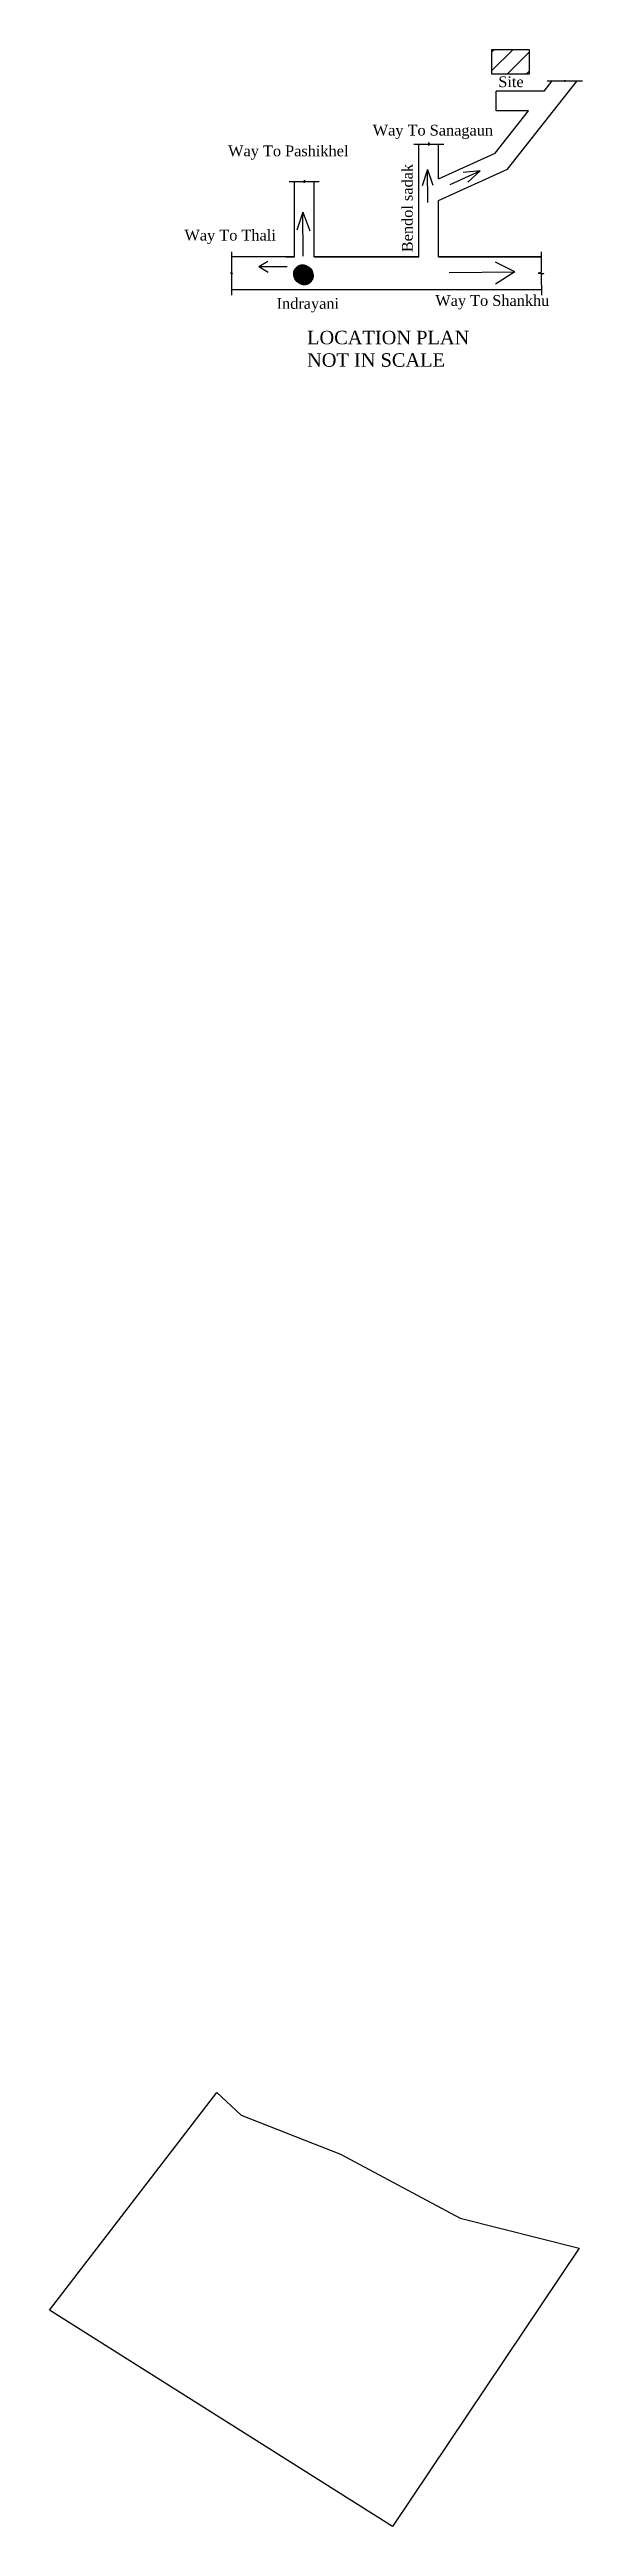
# Model space of a CAD drawing. Header units: inches. Extents: x 367408 to 389323, y -53247 to -41521.
# Drawn here: x 388703 to 389323, y -44401 to -41521 of the extents above; entities that cross this region are included whole.
import ezdxf

# ---------------------------------------------------------------- set-up
doc = ezdxf.new("R2010")
doc.units = ezdxf.units.IN
doc.header["$LTSCALE"] = 2
doc.header["$MEASUREMENT"] = 0
doc.linetypes.add('DASHED2', pattern=[0.375, 0.25, -0.125])
doc.layers.get('0').update_dxf_attribs({"linetype": 'CONTINUOUS'})
for name, color, linetype, lineweight in [('A_Title Text', 105, 'CONTINUOUS', 60), ('DW-SEC', 24, 'CONTINUOUS', 25), ('OUTLINE', 1, 'CONTINUOUS', 25), ('river', 7, 'DASHED2', 25)]:
    doc.layers.add(name, color=color, linetype=linetype, lineweight=lineweight)
doc.layers.add('WAll', color=20, linetype='CONTINUOUS')
doc.styles.add('14 INCH', font='times.ttf', dxfattribs={"height": 14})
doc.styles.get("Standard").update_dxf_attribs({"font": 'ARIALN.TTF'})

msp = doc.modelspace()

# ---------------------------------------------------------------- texts
at = {"insert": (389002.3, -41847.9), "char_height": 15.677, "width": 3988.78, "attachment_point": 1}
msp.add_mtext('{\\fTimes New Roman|b0|i0|c0|p18;LOCATION PLAN\\PNOT IN SCALE}', dxfattribs=at)
at = {"layer": 'river', "color": 7, "linetype": 'Continuous', "ltscale": 10, "width": 211.888, "attachment_point": 1, "style": '14 INCH'}
for s, insert, char_height in [('Site', (389224.8, -41552), 12.54), ('Way To Sanagaun', (389078.7, -41608.3), 12.543), ('Way To Pashikhel', (388910.5, -41632.4), 12.543), ('Way To Thali', (388859.7, -41730.4), 12.543), ('Indrayani', (388966.9, -41809.8), 12.54), ('Way To Shankhu', (389151.5, -41806.4), 12.543)]:
    msp.add_mtext(s, dxfattribs=dict(at, insert=insert, char_height=char_height))
at = {"layer": 'river', "color": 7, "linetype": 'Continuous', "ltscale": 10, "insert": (389112.6, -41756.5), "char_height": 12.543, "width": 211.888, "attachment_point": 1, "rotation": 90, "style": '14 INCH'}
msp.add_mtext('Bendol sadak', dxfattribs=at)

# ---------------------------------------------------------------- hatches: boundary and pattern name
at = {"layer": 'A_Title Text'}
h = msp.add_hatch(dxfattribs=at)
h.set_pattern_fill('ANSI31', color=256, scale=1.25)
h.set_pattern_definition([(45, (345832.22708, -24655.77856), (-0.11048543456, 0.11048543456), [])])
h.paths.add_polyline_path([(388987.2, -41782.8, 1), (389008.9, -41782.8, 1)])
at = {"layer": 'DW-SEC'}
h = msp.add_hatch(dxfattribs=at)
h.set_pattern_fill('ANSI31', color=256, scale=125)
h.set_pattern_definition([(45, (345818.121, -24354.372), (-11.0485435, 11.0485435), [])])
h.paths.add_polyline_path([(389260.8, -41520.8), (389217.4, -41520.8), (389217.4, -41549.6), (389260.8, -41549.6)])

# ---------------------------------------------------------------- linework, layer by layer
at = {"linetype": 'Continuous', "ltscale": 0.5}
for points in [[(389281.5, -41557.3), (389301.6, -41557.3), (389302, -41558.1), (389302.2, -41556.3), (389302.6, -41557.3), (389322.7, -41557.3)], [(389126.4, -41630.7), (389143, -41630.7), (389143.8, -41632.5), (389144, -41629.1), (389144.5, -41630.7), (389161.4, -41630.7)], [(388981.6, -41674.3), (388998.4, -41674.3), (388998.9, -41675.7), (388999.2, -41672.9), (388999.6, -41674.3), (389016.5, -41674.3)], [(388914.5, -41756), (388914.5, -41780.6), (388913.4, -41781), (388915.5, -41781.3), (388914.5, -41781.8), (388914.5, -41806.3)], [(389274.7, -41756), (389274.8, -41780.1), (389271.2, -41781), (389277.7, -41781.3), (389274.8, -41782.6), (389274.9, -41806.3)]]:
    msp.add_lwpolyline(points, dxfattribs=at)
at = {"layer": 'OUTLINE'}
msp.add_lwpolyline([(388702.7, -44149.8), (388897.2, -43896.8), (388925.7, -43923.2), (389041.2, -43968.6), (389180.3, -44042.8), (389318.7, -44077.7), (389101.7, -44401.4)], close=True, dxfattribs=at)
at = {"layer": 'river', "color": 1, "linetype": 'Continuous', "ltscale": 10}
for p, q in [((389235.6, -41660.1), (389316.7, -41557.3)), ((389278, -41569.3), (389287.5, -41557.3)), ((389221.1, -41641.5), (389259.9, -41592.2)), ((389278, -41569.3), (389222.3, -41569.3)), ((389222.3, -41592.2), (389222.3, -41569.3)), ((389259.9, -41592.2), (389222.3, -41592.2)), ((389132.4, -41762), (389132.4, -41630.7)), ((389155.4, -41671.1), (389155.4, -41630.7)), ((389155.4, -41671.1), (389221.1, -41641.5)), ((388987.6, -41762), (388987.6, -41674.3)), ((389010.5, -41762), (389010.5, -41674.3)), ((389142.3, -41660.2), (389136.2, -41679.2)), ((389142.7, -41698.7), (389142.3, -41660.2)), ((389142.3, -41660.2), (389148.7, -41678.5)), ((389155.4, -41696.2), (389235.6, -41660.1)), ((389168.6, -41677.8), (389203.7, -41662)), ((389203.7, -41662), (389183.9, -41664)), ((389203.7, -41662), (389189.5, -41675.1)), ((388997.3, -41710), (388990.3, -41730.7)), ((388997.8, -41761.3), (388997.3, -41710)), ((388997.3, -41710), (389005.7, -41731.5)), ((389155.4, -41762), (389155.4, -41696.2)), ((388987.6, -41762), (388914.5, -41762)), ((388946.4, -41773.3), (388956.6, -41766.9)), ((388977.7, -41762), (388987.6, -41762)), ((389010.5, -41762), (389132.4, -41762)), ((389132.4, -41762), (389010.5, -41762)), ((389155.4, -41762), (389274.8, -41762)), ((389274.8, -41762), (389155.4, -41762)), ((389243.9, -41779.4), (389221.4, -41767.9)), ((388946.4, -41773.3), (388957, -41779.8)), ((388946.4, -41773.3), (388979, -41773.3)), ((389167.7, -41780), (389243.9, -41779.4)), ((389243.9, -41779.4), (389221.4, -41793.6)), ((389274.9, -41800.3), (388914.5, -41800.3))]:
    msp.add_line(p, q, dxfattribs=at)
msp.add_circle((388998.1, -41782.8), 10.9, dxfattribs=at)
at = {"layer": 'WAll'}
msp.add_lwpolyline([(389217.4, -41520.8), (389260.8, -41520.8), (389260.8, -41549.6), (389217.4, -41549.6)], close=True, dxfattribs=at)

msp.set_redraw_order([(e.dxf.handle, doc.entitydb.next_handle()) for e in msp.query("TEXT MTEXT ATTDEF DIMENSION ARC_DIMENSION")])  # texts and dimensions are drawn at this point

doc.saveas('drawing.dxf')
